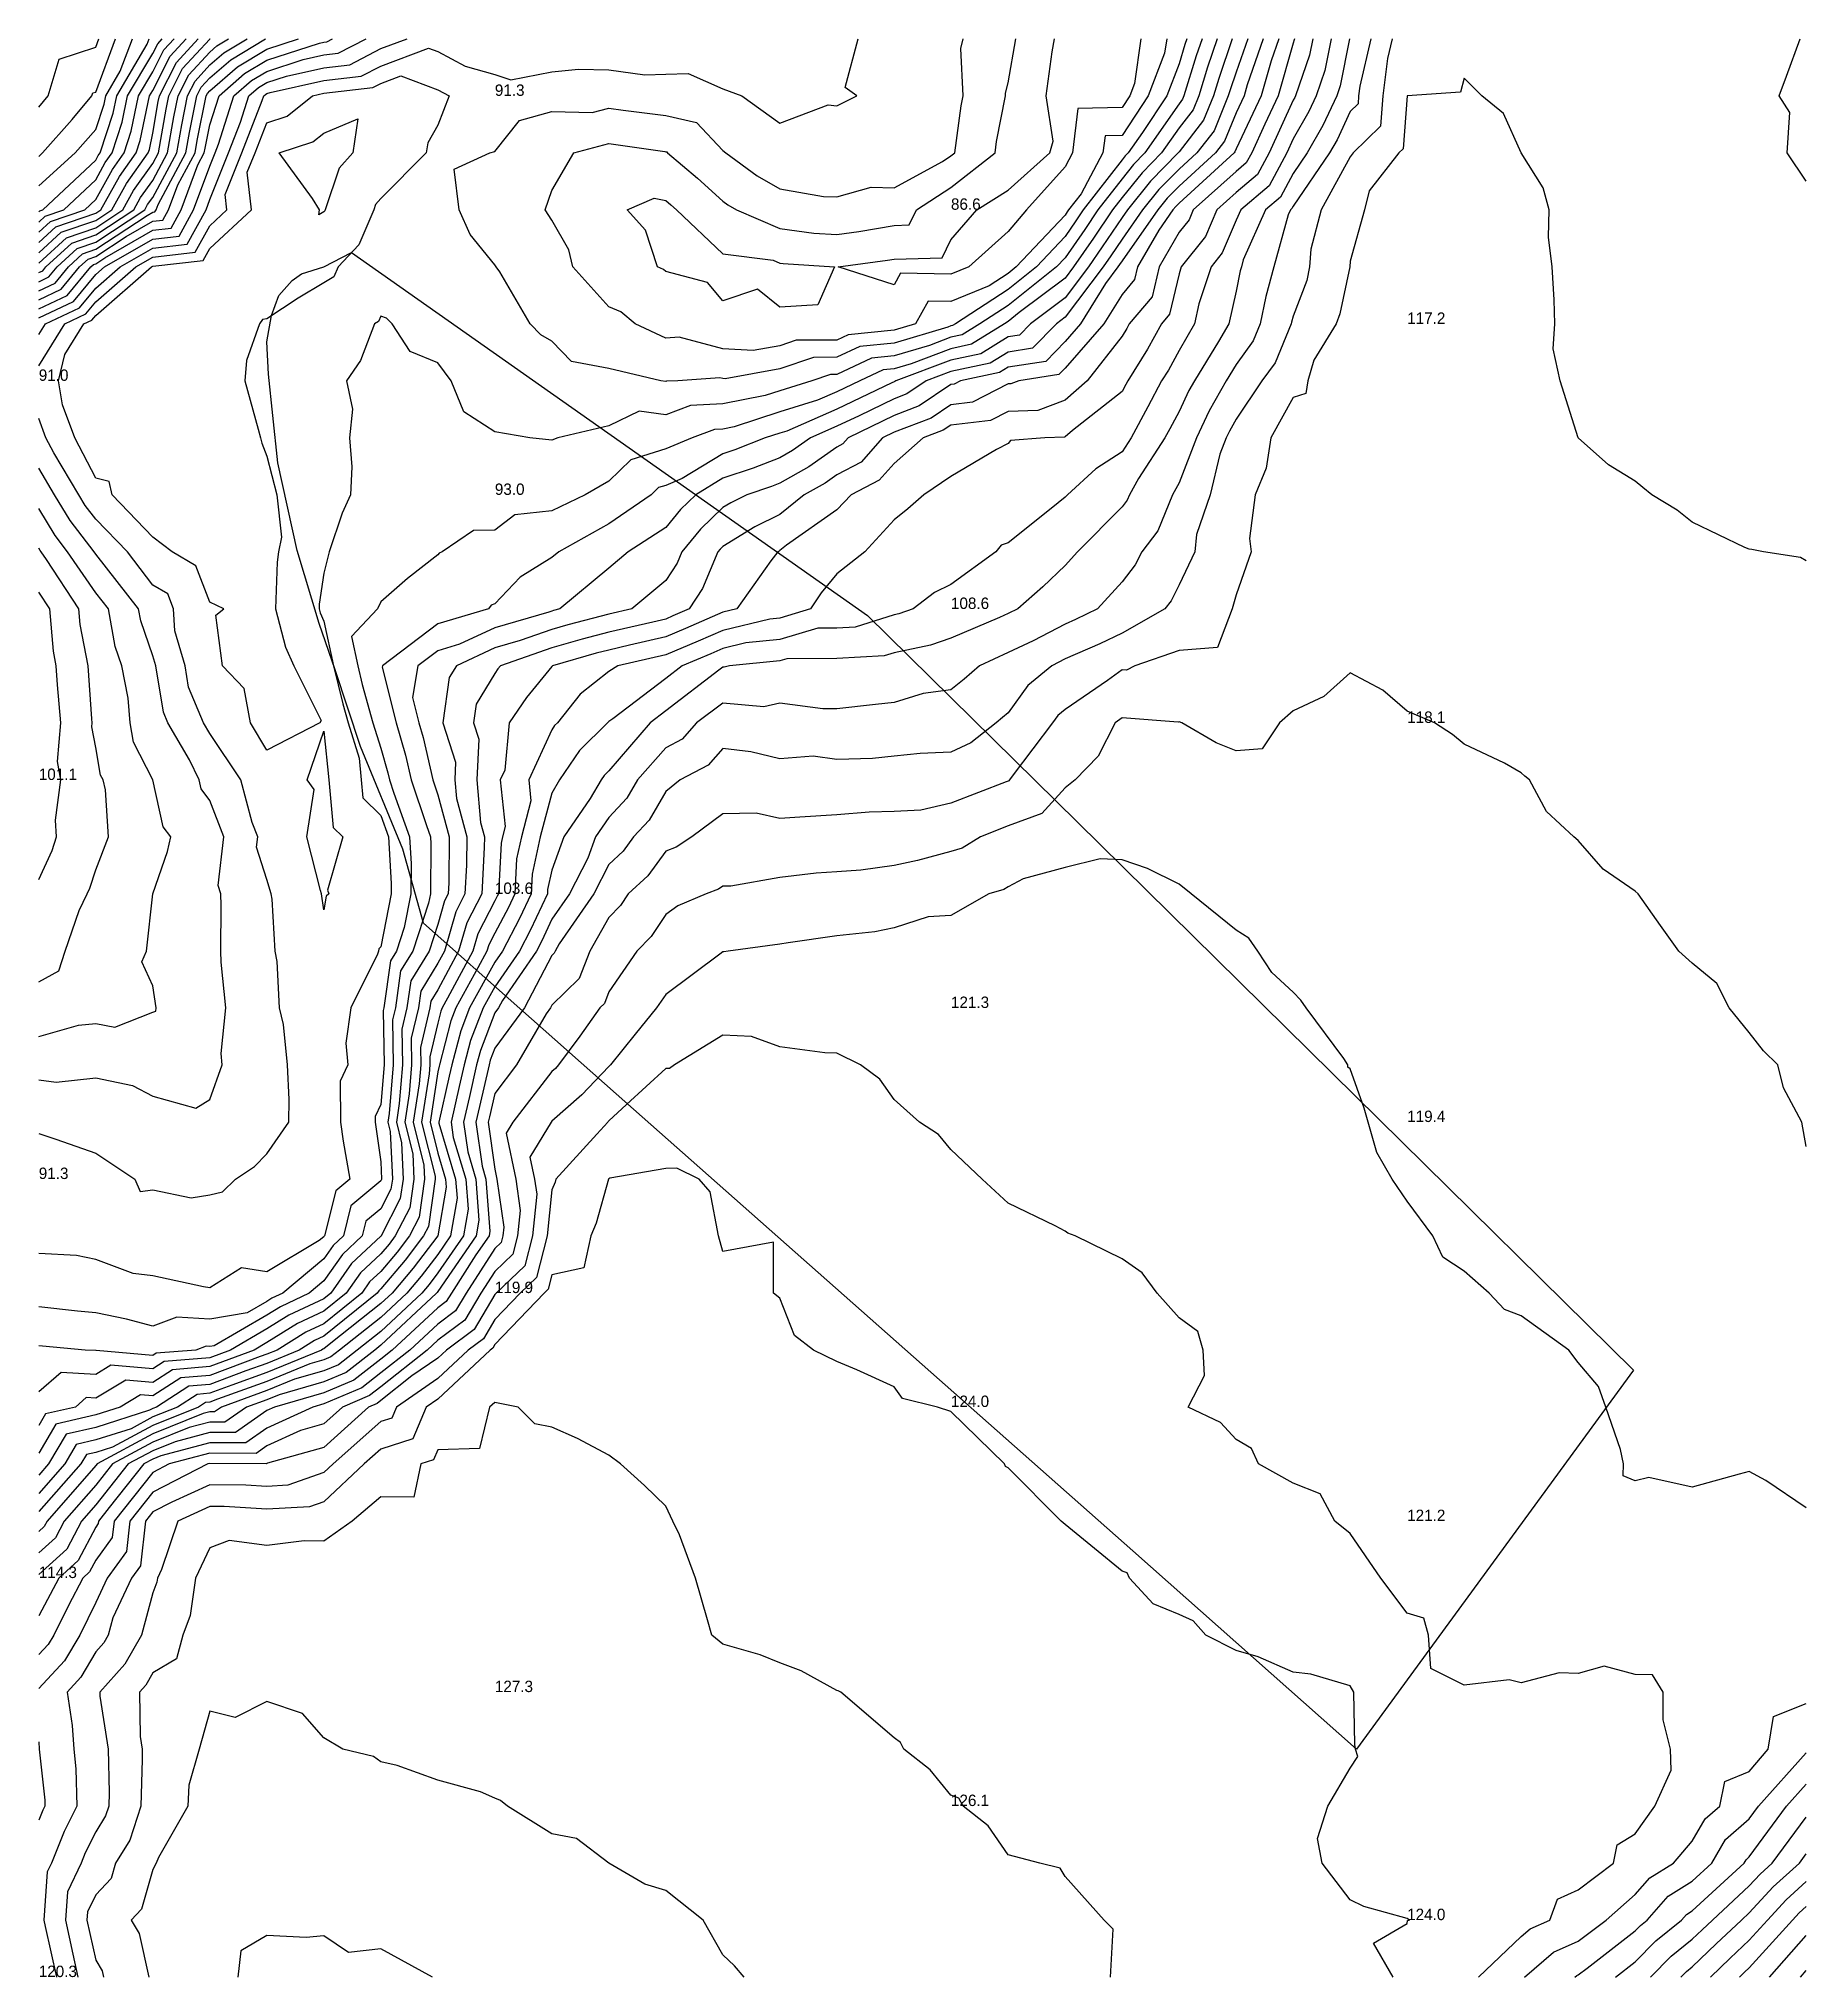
# Model space of a CAD drawing. Extents: x 0 to 155, y 0 to 170.
import ezdxf

# ---------------------------------------------------------------- set-up
doc = ezdxf.new("R2010")
doc.units = 0
for name, color, linetype in [('CONTOURS_MAJEURES', 3, 'CONTINUOUS'), ('CONTOURS_MINEURES', 8, 'CONTINUOUS'), ('PARCELLE', 4, 'CONTINUOUS'), ('POINTS_COTES', 7, 'CONTINUOUS')]:
    doc.layers.add(name, color=color, linetype=linetype)

msp = doc.modelspace()

# ---------------------------------------------------------------- texts
at = {"layer": 'POINTS_COTES'}
for s, p in [('91.3', (40, 164.996)), ('86.6', (79.997, 155.004)), ('117.2', (120.004, 145)), ('91.0', (0.004, 140.003)), ('93.0', (40, 129.999)), ('108.6', (79.997, 119.996)), ('118.1', (120.004, 110.003)), ('101.1', (0.004, 104.995)), ('103.6', (40, 95.002)), ('121.3', (79.997, 84.999)), ('119.4', (120.004, 74.995)), ('91.3', (0.004, 69.998)), ('119.9', (40, 59.994)), ('124.0', (79.997, 50.002)), ('121.2', (120.004, 39.998)), ('114.3', (0.004, 35.001)), ('127.3', (40, 24.998)), ('126.1', (79.997, 15.005)), ('124.0', (120.004, 5.001)), ('120.3', (0.004, 0.004))]:
    msp.add_text(s, height=1, dxfattribs=at).set_placement(p)

# ---------------------------------------------------------------- linework, layer by layer
at = {"layer": 'CONTOURS_MAJEURES'}
for points in [[(107.378, 170.004), (105.976, 165.971), (105.697, 164.996), (105.004, 163.521), (103.983, 161.02), (103.192, 160), (100.001, 157.089), (98.967, 156.036), (98.133, 155.004), (94.997, 150.521), (94.787, 150.207), (94.64, 149.996), (93.536, 148.534), (91.365, 145), (90.004, 143.447), (88.302, 141.703), (85.001, 141.189), (84.267, 140.736), (80.839, 140.003), (80.284, 139.716), (79.997, 139.683), (77.2, 137.801), (75.004, 136.962), (70.992, 134.996), (70.526, 134.471), (70.001, 134.195), (67.531, 132.466), (64.997, 131.019), (64.264, 130.733), (62.084, 129.999), (60.692, 129.311), (60.004, 128.891), (58.024, 126.981), (56.405, 125.003), (55.986, 124.017), (55.001, 122.485), (52.005, 119.996), (49.997, 119.532), (46.396, 118.603), (45.004, 118.201), (42.228, 117.224), (40, 116.582), (36.621, 114.999), (36.007, 113.991), (35.44, 110.003), (36.557, 106.556), (36.487, 104.995), (36.626, 103.369), (37.541, 99.999), (37.518, 97.52), (37.377, 95.002), (36.563, 93.435), (35.57, 89.995), (34.997, 88.921), (33.51, 86.487), (33.301, 84.999), (32.659, 82.342), (32.695, 80.002), (32.485, 77.483), (32.1, 74.995), (32.795, 72.201), (32.891, 69.998), (32.529, 67.471), (31.266, 65.002), (30.718, 64.286), (30.004, 63.438), (28.22, 61.779), (26.969, 59.994), (25, 58.404), (22.683, 57.312), (19.997, 55.645), (18.886, 54.998), (15.004, 53.54), (11.731, 53.27), (10, 52.16), (7.628, 52.37), (4.997, 50.782), (4.17, 50.829), (3.214, 50.002), (0.607, 49.398), (0.004, 48.368)], [(0.004, 147.109), (1.967, 148.032), (3.584, 149.996), (4.322, 150.672), (4.997, 150.904), (7.656, 152.658), (10, 154.005), (10.896, 154.108), (11.385, 155.004), (12.206, 157.206), (13.715, 160), (13.906, 161.096), (14.692, 164.996), (14.797, 165.204), (15.004, 165.429), (17.444, 167.556), (19.997, 169.093), (22.79, 170.004)], [(114.945, 170.004), (114.128, 165.87), (113.825, 164.996), (112.613, 162.384), (111.243, 160), (109.997, 158.173), (108.889, 156.113), (107.582, 155.004), (105.633, 150.627), (105.461, 149.996), (105.363, 149.637), (105.004, 147.864), (104.358, 145), (103.468, 143.465), (101.345, 140.003), (100.861, 139.142), (100.001, 137.305), (99.197, 135.8), (98.765, 134.996), (96.451, 131.451), (95.639, 129.999), (95.454, 129.543), (94.997, 128.944), (91.083, 125.003), (90.004, 123.819), (88.061, 121.94), (85.847, 119.996), (85.001, 119.602), (84.253, 119.249), (79.997, 117.423), (78.19, 116.807), (75.004, 116.148), (74.128, 115.874), (70.001, 115.642), (65.617, 115.619), (64.997, 115.431), (60.58, 114.999), (60.108, 114.895), (60.004, 114.904), (59.629, 114.624), (55.001, 111.056), (53.619, 110.003), (49.997, 105.797), (49.594, 105.399), (49.323, 104.995), (48.362, 103.359), (46.055, 99.999), (45.004, 97.1), (44.63, 95.376), (44.61, 95.002), (43.139, 91.861), (42.156, 89.995), (40, 86.863), (38.971, 84.999), (37.866, 82.134), (37.311, 80.002), (36.877, 78.121), (36.165, 74.995), (36.353, 73.64), (37.441, 69.998), (37.645, 67.354), (37.243, 65.002), (34.997, 61.756), (34.234, 60.76), (33.59, 59.994), (30.004, 56.637), (27.922, 54.998), (26.288, 53.713), (25, 53.172), (22.434, 52.436), (19.997, 51.437), (16.02, 50.002), (15.423, 49.582), (15.004, 49.585), (14.433, 49.432), (10, 47.651), (5.113, 45.005), (4.997, 44.859), (0.73, 39.998), (0.482, 39.52), (0.004, 39.091)], [(0.004, 151.227), (1.973, 153.029), (4.997, 154.067), (6.417, 155.004), (7.693, 157.308), (9.604, 160), (9.702, 160.298), (10, 161.727), (10.486, 164.511), (10.584, 164.996), (12.07, 167.933), (13.977, 170.004)], [(0.004, 157.101), (3.19, 160), (4.997, 162.047), (5.725, 164.27), (5.876, 164.996), (7.156, 167.158), (8.222, 170.004)], [(100.69, 170.004), (100.515, 169.489), (100.001, 167.816), (98.914, 164.996), (96.793, 161.793), (95.546, 160), (95.274, 159.723), (94.997, 159.381), (91.6, 155.004), (90.958, 154.047), (90.004, 152.673), (87.485, 149.996), (85.001, 148.012), (80.385, 145), (80.145, 144.852), (79.997, 144.82), (79.709, 144.711), (75.004, 143.314), (71.995, 143.008), (70.001, 142.068), (67.939, 142.062), (64.997, 141.069), (60.189, 140.188), (60.004, 140.2), (59.737, 140.27), (56.054, 140.003), (55.043, 139.961), (55.001, 139.945), (54.546, 140.003), (49.997, 141.095), (46.707, 141.707), (45.004, 143.491), (44.028, 144.025), (43.098, 145), (40.429, 149.568), (40.12, 149.996), (40, 150.189), (37.844, 152.845), (36.873, 155.004), (36.426, 158.572), (39.546, 160), (40, 160.114), (42.172, 162.828), (45.004, 163.612), (48.537, 163.536), (49.997, 163.926), (51.252, 163.743), (55.001, 163.268), (57.671, 162.666), (60.004, 160.213), (60.246, 160), (62.992, 157.994), (64.997, 156.837), (68.829, 156.173), (70.001, 156.14), (73.01, 156.995), (75.004, 156.938), (79.25, 159.253), (79.997, 159.736), (80.333, 160), (80.886, 164.109), (81.057, 164.996), (80.857, 169.143), (81.076, 170.004)], [(35.998, 164.996), (34.997, 162.418), (34.131, 160.866), (33.978, 160), (30.004, 155.996), (29.542, 155.465), (29.387, 155.004), (28.068, 151.934), (26.266, 149.996), (25.864, 149.134), (25, 148.596), (22.739, 147.258), (19.997, 145.433), (19.624, 145.373), (19.373, 145), (18.226, 141.775), (18.062, 140.003), (19.245, 135.75), (19.459, 134.996), (19.552, 134.55), (19.997, 133.406), (20.869, 129.999), (21.28, 126.285), (21.036, 125.003), (20.901, 124.098), (20.761, 119.996), (21.644, 116.645), (22.378, 114.999), (24.781, 110.222), (24.648, 110.003), (19.997, 107.608), (18.57, 110.003), (18.011, 113.012), (16.109, 114.999), (15.536, 119.463), (16.229, 119.996), (15.004, 120.582), (13.79, 123.788), (11.713, 125.003), (10, 126.29), (6.43, 129.999), (6.178, 131.179), (4.997, 131.452), (3.172, 134.996), (2.098, 137.903), (1.735, 140.003), (2.301, 142.303), (3.966, 145), (4.667, 145.329), (4.997, 145.73), (9.89, 149.996), (10, 150.059), (14.434, 150.566), (15.004, 151.609), (18.644, 155.004), (18.29, 158.293), (18.969, 160), (19.997, 162.625), (21.789, 163.207), (23.995, 164.996), (25, 165.221), (29.285, 165.716), (30.004, 166.088), (31.745, 166.743), (34.997, 165.532), (35.998, 164.996)], [(0.004, 96.265), (1.178, 98.824), (1.552, 99.999), (1.475, 101.471), (1.944, 104.995), (1.633, 106.629), (1.938, 110.003), (1.653, 113.349), (1.538, 114.999), (1.293, 116.289), (0.962, 119.996), (0.004, 121.457)], [(25.332, 95.333), (25.429, 95.002), (25.208, 94.795), (25, 93.594), (24.802, 95.002), (24.712, 95.291), (23.499, 99.999), (24.152, 104.148), (23.529, 104.995), (25, 109.287), (25.429, 104.995), (25.823, 100.821), (26.659, 99.999), (25.332, 95.333)], [(154.997, 41.148), (151.461, 43.545), (150.005, 44.356), (149.107, 44.106), (145.001, 42.965), (141.189, 43.813), (139.997, 43.532), (138.957, 43.962), (138.978, 45.005), (138.717, 46.286), (137.418, 50.002), (136.792, 51.79), (135.005, 53.918), (134.188, 54.998), (130.001, 58.011), (128.548, 58.544), (127.186, 59.994), (124.997, 61.906), (123.132, 63.131), (122.259, 65.002), (120.004, 68.043), (118.699, 69.998), (117.342, 72.336), (116.59, 74.995), (116.218, 76.213), (115.001, 79.657), (114.805, 79.806), (114.801, 80.002), (114.445, 80.557), (111.141, 84.999), (110.681, 85.682), (109.997, 86.377), (108.125, 88.121), (106.913, 89.995), (106.123, 91.117), (105.004, 91.829), (101.054, 95.002), (100.001, 95.871), (97.232, 97.234), (94.997, 97.987), (93.086, 98.087), (90.004, 97.316), (86.331, 96.331), (85.001, 95.616), (84.619, 95.384), (83.306, 95.002), (79.997, 93.119), (77.99, 92.99), (75.004, 92.018), (73.318, 91.683), (70.001, 91.338), (65.712, 90.71), (64.997, 90.606), (60.458, 89.995), (60.07, 89.929), (60.004, 89.931), (59.718, 89.71), (55.001, 86.193), (54.162, 84.999), (52.308, 82.69), (50.149, 80.002), (49.997, 79.859), (47.628, 77.37), (45.004, 75.082), (44.937, 74.995), (43.072, 71.928), (43.479, 69.998), (43.67, 68.666), (43.291, 65.002), (42.618, 62.382), (40.116, 59.994), (40, 59.873), (38.192, 56.803), (35.746, 54.998), (34.997, 54.297), (32.733, 52.732), (30.004, 50.572), (29.685, 50.321), (28.925, 50.002), (25, 46.464), (20.055, 45.063), (19.997, 45.036), (19.979, 45.023), (15.004, 45.051), (14.834, 45.005), (10, 42.545), (7.981, 39.998), (7.683, 37.315), (5.989, 35.001), (4.997, 32.86), (3.59, 30.005), (2.271, 27.731), (0.004, 25.31)], [(130.289, 0.004), (132.825, 2.181), (135.005, 3.162), (137.442, 5.001), (139.997, 7.248), (141.278, 8.718), (143.354, 9.997), (145.001, 11.921), (146.124, 13.881), (147.416, 15.005), (147.849, 17.157), (150.005, 18.034), (151.663, 20.001), (152.133, 22.868), (154.997, 24.012)], [(0.004, 20.626), (0.049, 20.001), (0.524, 15.525), (0.535, 15.005), (0.358, 14.65), (0.004, 13.761)], [(146.601, 0.004), (148.341, 1.666), (150.005, 3.231), (151.607, 5.001), (153.231, 6.769), (154.997, 8.372)], [(34.543, 0.004), (30.004, 2.472), (27.155, 2.156), (25, 3.606), (23.461, 3.463), (19.997, 3.65), (17.712, 2.291), (17.453, 0.004)]]:
    msp.add_lwpolyline(points, dxfattribs=at)
at = {"layer": 'CONTOURS_MINEURES'}
for points in [[(102.015, 170.004), (101.505, 168.498), (100.428, 164.996), (100.304, 164.693), (100.001, 164.302), (97.009, 160), (96.013, 158.986), (94.997, 157.729), (92.882, 155.004), (91.723, 153.279), (90.004, 150.801), (89.247, 149.996), (85.001, 146.604), (82.542, 145), (80.97, 144.028), (79.997, 143.821), (78.106, 143.107), (75.004, 142.186), (73.02, 141.984), (70.001, 140.561), (69.444, 140.559), (67.797, 140.003), (64.997, 139.13), (63.711, 138.714), (60.004, 137.972), (57.149, 137.853), (55.001, 137.034), (52.666, 137.333), (49.997, 136.057), (45.524, 134.996), (45.004, 134.811), (43.08, 134.996), (40, 135.523), (37.278, 137.279), (36.177, 140.003), (34.997, 141.593), (32.581, 142.582), (30.985, 145), (30.494, 145.49), (30.004, 145.678), (29.788, 145.215), (29.442, 145), (28.225, 141.78), (27.002, 140.003), (27.528, 137.525), (27.25, 134.996), (27.46, 132.455), (27.341, 129.999), (26.604, 128.398), (25.479, 125.003), (25, 123.143), (24.594, 120.402), (24.58, 119.996), (24.668, 119.664), (25, 118.918), (25.85, 114.999), (26.665, 111.665), (27.126, 110.003), (28.098, 106.903), (28.288, 104.995), (28.436, 103.43), (30.004, 101.889), (30.675, 99.999), (30.909, 95.908), (30.899, 95.002), (30.004, 90.353), (29.82, 90.18), (29.788, 89.995), (29.718, 89.71), (27.368, 84.999), (26.926, 81.926), (27.093, 80.002), (26.421, 78.58), (26.454, 74.995), (26.692, 73.306), (27.291, 69.998), (26.042, 68.958), (25.058, 65.002), (25.028, 64.974), (25, 64.934), (24.598, 64.599), (19.997, 61.858), (17.778, 62.22), (15.004, 60.45), (14.448, 60.551), (10, 61.518), (8.283, 61.713), (4.997, 62.944), (3.299, 63.299), (0.004, 63.476)], [(0.004, 141.317), (2.276, 145), (4.127, 145.87), (4.997, 146.926), (8.518, 149.996), (10, 150.848), (13.726, 151.275), (15.004, 153.612), (16.496, 155.004), (16.352, 156.352), (17.801, 160), (19.603, 164.602), (19.729, 164.996), (19.872, 165.121), (19.997, 165.196), (20.293, 165.293), (25, 166.344), (28.279, 166.723), (30.004, 167.615), (34.181, 169.186), (34.997, 168.882), (37.409, 167.59), (40, 166.884), (41.397, 166.394), (45.004, 167.111), (47.337, 167.337), (49.997, 167.29), (53.15, 166.849), (55.001, 166.895), (56.955, 166.952), (60.004, 165.615), (61.668, 164.996), (64.997, 162.589), (69.216, 164.213), (70.001, 164.108), (71.741, 164.996), (70.728, 165.725), (71.869, 170.004)], [(103.341, 170.004), (102.495, 167.508), (101.723, 164.996), (101.224, 163.775), (100.001, 162.198), (98.472, 160), (96.751, 158.249), (94.997, 156.077), (94.164, 155.004), (92.489, 152.511), (90.744, 149.996), (90.004, 149.016), (85.987, 145.985), (85.001, 145.197), (84.699, 145), (81.794, 143.205), (79.997, 142.821), (76.503, 141.503), (75.004, 141.058), (74.046, 140.961), (72.015, 140.003), (70.001, 139.047), (68.301, 138.303), (64.997, 137.272), (60.975, 135.97), (60.004, 135.776), (59.256, 135.744), (57.292, 134.996), (55.001, 134.035), (51.918, 133.078), (49.997, 131.206), (47.917, 129.999), (45.004, 128.6), (41.753, 128.25), (40, 126.893), (38.12, 126.881), (35.388, 125.003), (35.111, 124.889), (34.997, 124.734), (32.334, 122.666), (30.004, 120.622), (29.713, 119.996), (27.414, 117.585), (27.975, 114.999), (28.373, 113.371), (29.306, 110.003), (30.004, 107.777), (30.621, 105.614), (30.763, 104.995), (31.145, 103.853), (32.514, 99.999), (32.648, 97.649), (32.621, 95.002), (32.052, 92.049), (31.373, 89.995), (30.854, 89.145), (30.272, 84.999), (30.219, 84.783), (30.292, 80.002), (30.004, 76.536), (29.51, 75.489), (29.514, 74.995), (30.004, 71.519), (30.07, 69.998), (30.062, 69.941), (30.004, 69.828), (27.369, 67.633), (26.715, 65.002), (25.826, 64.175), (25, 62.997), (21.393, 59.994), (20.445, 59.547), (19.997, 59.269), (18.265, 58.262), (15.004, 57.712), (12.112, 57.886), (10, 57.102), (7.707, 57.704), (4.997, 58.257), (3.404, 58.401), (0.004, 58.797)], [(0.004, 144.055), (0.587, 145), (3.587, 146.41), (4.997, 148.123), (7.145, 149.996), (10, 151.638), (13.019, 151.983), (14.67, 155.004), (15.004, 155.9), (16.633, 160), (17.683, 162.681), (18.424, 164.996), (19.265, 165.73), (19.997, 166.17), (21.737, 166.738), (25, 167.466), (27.273, 167.729), (30.004, 169.141), (32.297, 170.004)], [(104.666, 170.004), (103.485, 166.517), (103.017, 164.996), (102.144, 162.856), (100.001, 160.095), (99.935, 160), (97.49, 157.511), (95.464, 155.004), (94.997, 154.336), (93.255, 151.743), (92.043, 149.996), (90.004, 147.296), (86.961, 145), (85.993, 144.009), (85.001, 143.854), (82.618, 142.382), (79.997, 141.822), (75.176, 140.003), (75.073, 139.934), (75.004, 139.908), (74.817, 139.816), (70.001, 137.53), (65.604, 135.603), (64.997, 135.414), (63.706, 134.996), (61.043, 133.956), (60.004, 133.607), (56.438, 131.435), (55.001, 130.832), (54.364, 130.635), (53.712, 129.999), (49.997, 127.45), (45.613, 125.003), (45.004, 124.495), (42.219, 122.783), (40, 120.448), (39.681, 120.316), (39.445, 119.996), (34.997, 118.682), (30.143, 114.999), (30.124, 114.88), (31.354, 110.003), (32.165, 107.162), (32.662, 104.995), (33.998, 100.998), (34.353, 99.999), (34.388, 99.39), (34.343, 95.002), (34.186, 94.189), (32.8, 89.995), (31.739, 88.259), (31.281, 84.999), (31.033, 83.969), (31.093, 80.002), (30.738, 75.731), (30.624, 74.995), (30.83, 74.169), (31.01, 69.998), (30.884, 69.118), (30.004, 67.397), (28.697, 66.307), (28.372, 65.002), (26.624, 63.377), (25, 61.06), (23.72, 59.994), (21.191, 58.802), (19.997, 58.061), (15.379, 55.374), (15.004, 55.31), (14.671, 55.33), (13.777, 54.998), (10.289, 54.71), (10, 54.525), (5.029, 54.966), (4.997, 54.946), (4.072, 54.998), (0.341, 55.335), (0.004, 55.375)], [(0.004, 145.52), (3.047, 146.951), (4.997, 149.32), (5.772, 149.996), (10, 152.427), (12.311, 152.691), (13.575, 155.004), (15.004, 158.839), (15.465, 160), (15.762, 160.759), (17.119, 164.996), (18.658, 166.339), (19.997, 167.145), (23.181, 168.183), (25, 168.589), (26.268, 168.736), (28.72, 170.004)], [(106.018, 170.004), (105.004, 167.089), (104.475, 165.526), (104.312, 164.996), (103.064, 161.938), (101.56, 160), (100.001, 158.578), (98.228, 156.774), (96.798, 155.004), (94.997, 152.428), (94.021, 150.975), (93.342, 149.996), (90.004, 145.576), (89.241, 145), (87.148, 142.856), (85.001, 142.522), (83.443, 141.559), (79.997, 140.823), (77.825, 140.003), (76.137, 138.867), (75.004, 138.435), (71.933, 136.93), (70.001, 136.013), (67.681, 134.996), (66.103, 133.891), (64.997, 133.259), (62.654, 132.345), (60.004, 131.453), (57.617, 129.999), (56.286, 128.716), (55.001, 127.144), (51.675, 125.003), (49.997, 123.58), (45.704, 119.996), (45.148, 119.852), (45.004, 119.811), (44.718, 119.71), (40, 118.351), (36.898, 116.898), (34.997, 116.336), (33.235, 114.999), (32.779, 112.222), (33.339, 110.003), (33.708, 108.71), (34.56, 104.995), (34.997, 103.689), (35.999, 99.999), (35.962, 95.966), (35.908, 95.002), (35.596, 94.403), (34.997, 92.326), (34.227, 89.995), (32.624, 87.373), (32.291, 84.999), (31.846, 83.155), (31.894, 80.002), (31.611, 76.607), (31.362, 74.995), (31.812, 73.185), (31.95, 69.998), (31.707, 68.294), (30.023, 65.002), (30.015, 64.991), (30.004, 64.979), (27.422, 62.578), (25.611, 59.994), (25, 59.501), (21.937, 58.057), (19.997, 56.853), (16.81, 54.998), (15.004, 54.32), (11.01, 53.99), (10, 53.342), (6.329, 53.668), (4.997, 52.864), (1.966, 53.035), (0.004, 51.338)], [(0.004, 146.314), (2.507, 147.491), (4.568, 149.996), (4.792, 150.201), (4.997, 150.271), (5.803, 150.803), (10, 153.216), (11.603, 153.399), (12.48, 155.004), (13.949, 158.947), (14.518, 160), (14.59, 160.413), (15.004, 162.468), (15.813, 164.996), (18.051, 166.948), (19.997, 168.119), (24.625, 169.628), (25, 169.712), (25.262, 169.742), (25.768, 170.004)], [(107.378, 170.004), (105.976, 165.971), (105.697, 164.996), (105.004, 163.521), (103.983, 161.02), (103.192, 160), (100.001, 157.089), (98.967, 156.036), (98.133, 155.004), (94.997, 150.521), (94.787, 150.207), (94.64, 149.996), (93.536, 148.534), (91.365, 145), (90.004, 143.447), (88.302, 141.703), (85.001, 141.189), (84.267, 140.736), (80.839, 140.003), (80.284, 139.716), (79.997, 139.683), (77.2, 137.801), (75.004, 136.962), (70.992, 134.996), (70.526, 134.471), (70.001, 134.195), (67.531, 132.466), (64.997, 131.019), (64.264, 130.733), (62.084, 129.999), (60.692, 129.311), (60.004, 128.891), (58.024, 126.981), (56.405, 125.003), (55.986, 124.017), (55.001, 122.485), (52.005, 119.996), (49.997, 119.532), (46.396, 118.603), (45.004, 118.201), (42.228, 117.224), (40, 116.582), (36.621, 114.999), (36.007, 113.991), (35.44, 110.003), (36.557, 106.556), (36.487, 104.995), (36.626, 103.369), (37.541, 99.999), (37.518, 97.52), (37.377, 95.002), (36.563, 93.435), (35.57, 89.995), (34.997, 88.921), (33.51, 86.487), (33.301, 84.999), (32.659, 82.342), (32.695, 80.002), (32.485, 77.483), (32.1, 74.995), (32.795, 72.201), (32.891, 69.998), (32.529, 67.471), (31.266, 65.002), (30.718, 64.286), (30.004, 63.438), (28.22, 61.779), (26.969, 59.994), (25, 58.404), (22.683, 57.312), (19.997, 55.645), (18.886, 54.998), (15.004, 53.54), (11.731, 53.27), (10, 52.16), (7.628, 52.37), (4.997, 50.782), (4.17, 50.829), (3.214, 50.002), (0.607, 49.398), (0.004, 48.368)], [(0.004, 147.109), (1.967, 148.032), (3.584, 149.996), (4.322, 150.672), (4.997, 150.904), (7.656, 152.658), (10, 154.005), (10.896, 154.108), (11.385, 155.004), (12.206, 157.206), (13.715, 160), (13.906, 161.096), (14.692, 164.996), (14.797, 165.204), (15.004, 165.429), (17.444, 167.556), (19.997, 169.093), (22.79, 170.004)], [(108.739, 170.004), (108.065, 168.066), (107.188, 164.996), (105.004, 160.349), (104.903, 160.101), (104.825, 160), (100.001, 155.599), (99.705, 155.299), (99.467, 155.004), (98.222, 153.223), (96.366, 149.996), (96.105, 148.89), (94.997, 147.581), (93.411, 145), (90.004, 141.112), (89.456, 140.551), (85.942, 140.003), (85.258, 139.745), (85.001, 139.737), (81.88, 138.119), (79.997, 137.901), (78.264, 136.734), (75.004, 135.489), (73.997, 134.996), (72.12, 132.88), (70.001, 131.77), (68.958, 131.04), (67.136, 129.999), (64.997, 128.276), (62.807, 127.194), (60.004, 125.481), (59.761, 125.246), (59.562, 125.003), (58.2, 121.801), (57.038, 119.996), (55.619, 119.378), (55.001, 119.114), (53.855, 118.851), (49.997, 117.961), (47.644, 117.354), (45.004, 116.592), (40.48, 114.999), (40.264, 114.736), (40, 114.347), (38.356, 111.645), (38.122, 110.003), (38.582, 108.584), (38.423, 104.995), (38.742, 101.256), (39.083, 99.999), (39.074, 99.074), (38.847, 95.002), (37.53, 92.467), (36.816, 89.995), (34.997, 86.586), (34.395, 85.601), (34.31, 84.999), (33.472, 81.528), (33.495, 80.002), (33.359, 78.359), (32.838, 74.995), (33.778, 71.218), (33.831, 69.998), (33.352, 66.648), (32.51, 65.002), (31.421, 63.581), (30.004, 61.897), (29.018, 60.981), (28.327, 59.994), (25, 57.307), (23.43, 56.567), (20.902, 54.998), (19.997, 54.627), (19.417, 54.418), (15.004, 52.761), (12.452, 52.55), (10, 50.977), (8.928, 51.072), (7.153, 50.002), (4.997, 49.314), (1.5, 48.505), (0.004, 45.949)], [(0.004, 147.903), (1.427, 148.572), (2.599, 149.996), (3.852, 151.144), (4.997, 151.537), (9.509, 154.512), (10, 154.794), (10.188, 154.816), (10.29, 155.004), (10.462, 155.465), (12.912, 160), (13.222, 161.779), (13.87, 164.996), (14.251, 165.75), (15.004, 166.567), (16.837, 168.165), (19.892, 170.004)], [(110.118, 170.004), (110.098, 169.903), (109.997, 169.613), (108.678, 164.996), (107.508, 162.505), (106.372, 160), (105.893, 159.111), (105.004, 158.356), (101.244, 155.004), (100.873, 154.13), (100.001, 153.033), (98.254, 149.996), (97.633, 147.364), (95.631, 145), (95.408, 144.589), (94.997, 143.934), (91.939, 140.003), (90.004, 138.307), (87.602, 137.4), (85.001, 137.312), (83.476, 136.521), (79.997, 136.119), (79.327, 135.668), (77.568, 134.996), (75.004, 132.743), (73.713, 131.288), (71.252, 129.999), (70.001, 128.696), (65.571, 125.576), (64.997, 125.114), (64.923, 125.077), (64.802, 125.003), (64.203, 124.206), (61.228, 119.996), (60.004, 119.703), (56.724, 118.275), (55.001, 117.541), (51.808, 116.808), (49.997, 116.39), (48.892, 116.105), (45.06, 114.999), (45.029, 114.975), (45.004, 114.944), (42.772, 112.232), (41.262, 110.003), (40.862, 105.857), (40.463, 104.995), (40.913, 100.91), (40.67, 99.999), (40.551, 99.449), (40.309, 95.002), (40.21, 94.792), (40, 94.394), (38.497, 91.5), (38.063, 89.995), (35.851, 85.851), (35.38, 84.999), (35.273, 84.722), (34.997, 83.661), (34.285, 80.714), (34.296, 80.002), (34.232, 79.236), (33.576, 74.995), (34.761, 70.234), (34.771, 69.998), (34.174, 65.825), (33.753, 65.002), (32.124, 62.876), (30.004, 60.357), (29.816, 60.182), (29.685, 59.994), (25, 56.21), (24.176, 55.821), (22.849, 54.998), (19.997, 53.83), (18.17, 53.17), (15.004, 51.982), (13.173, 51.83), (10.323, 50.002), (10, 49.872), (9.717, 49.719), (4.997, 48.213), (2.393, 47.611), (0.868, 45.005), (0.004, 44.029)], [(0.004, 148.697), (0.887, 149.113), (1.614, 149.996), (3.383, 151.615), (4.997, 152.169), (9.295, 155.004), (9.546, 155.457), (10, 156.097), (12.109, 160), (12.538, 162.462), (13.048, 164.996), (13.706, 166.295), (15.004, 167.705), (16.23, 168.774), (18.273, 170.004)], [(111.727, 170.004), (111.441, 168.559), (110.205, 164.996), (110.139, 164.854), (109.997, 164.607), (107.908, 160), (106.892, 158.111), (105.004, 156.509), (103.316, 155.004), (102.328, 152.675), (100.197, 149.996), (100.001, 149.397), (99.16, 145.839), (98.45, 145), (97.234, 142.766), (95.502, 140.003), (95.326, 139.674), (94.997, 139.063), (90.644, 135.638), (90.004, 135.077), (89.946, 135.055), (88.217, 134.996), (85.224, 134.773), (85.001, 134.512), (83.977, 133.974), (79.997, 131.604), (77.603, 129.999), (76.22, 128.782), (75.004, 127.817), (72.45, 125.003), (70.001, 123.074), (68.6, 121.397), (67.67, 119.996), (64.997, 119.188), (64.102, 119.1), (60.004, 118.119), (57.828, 117.172), (55.001, 115.967), (50.785, 114.999), (49.997, 114.497), (47.476, 112.525), (45.486, 110.003), (45.243, 109.763), (45.004, 109.407), (42.965, 104.995), (43.167, 103.161), (42.324, 99.999), (41.911, 98.091), (41.742, 95.002), (41.187, 93.815), (40, 91.565), (39.464, 90.532), (39.309, 89.995), (38.519, 88.516), (36.577, 84.999), (36.138, 83.86), (35.133, 80.002), (35.107, 79.892), (34.997, 79.406), (34.314, 74.995), (34.997, 72.252), (35.67, 69.998), (35.726, 69.27), (34.997, 65.002), (32.827, 62.17), (30.996, 59.994), (30.004, 59.066), (25.604, 55.601), (25, 55.113), (24.922, 55.076), (24.796, 54.998), (19.997, 53.032), (16.924, 51.923), (15.004, 51.202), (13.894, 51.11), (12.166, 50.002), (10, 49.132), (8.098, 48.102), (4.997, 47.113), (3.286, 46.717), (2.284, 45.005), (0.004, 42.43)], [(0.004, 149.492), (0.347, 149.653), (0.629, 149.996), (2.913, 152.086), (4.997, 152.802), (8.336, 155.004), (8.929, 156.074), (10, 157.584), (11.305, 160), (11.854, 163.145), (12.227, 164.996), (13.161, 166.841), (15.004, 168.843), (15.623, 169.383), (16.655, 170.004)], [(113.336, 170.004), (112.784, 167.214), (112.015, 164.996), (111.376, 163.619), (109.997, 161.219), (109.444, 160), (107.89, 157.112), (105.407, 155.004), (105.004, 154.1), (103.783, 151.219), (102.81, 149.996), (101.746, 146.743), (101.353, 145), (100.001, 142.67), (99.06, 140.942), (98.471, 140.003), (97.262, 137.737), (95.786, 134.996), (94.997, 133.787), (92.701, 132.297), (90.206, 129.999), (90.004, 129.796), (88.797, 128.793), (85.001, 125.8), (84.412, 125.591), (83.942, 125.003), (79.997, 122.132), (78.56, 121.436), (76.687, 119.996), (75.432, 119.568), (75.004, 119.479), (71.588, 118.41), (70.001, 118.321), (68.315, 118.312), (64.997, 117.31), (62.022, 117.019), (60.004, 116.535), (58.933, 116.069), (56.422, 114.999), (55.001, 113.903), (50.359, 110.364), (49.997, 110.134), (49.923, 110.076), (49.866, 110.003), (47.419, 107.581), (45.678, 104.995), (45.004, 103.847), (43.979, 99.999), (43.27, 96.734), (43.176, 95.002), (42.163, 92.838), (40.664, 89.995), (40, 89.03), (37.774, 84.999), (37.002, 82.997), (36.222, 80.002), (35.992, 79.006), (35.078, 74.995), (35.091, 74.9), (36.555, 69.998), (36.686, 68.312), (36.12, 65.002), (34.997, 63.379), (33.531, 61.465), (32.293, 59.994), (30.004, 57.851), (26.38, 54.998), (25.608, 54.391), (25, 54.136), (23.788, 53.788), (19.997, 52.235), (15.677, 50.675), (15.004, 50.423), (14.615, 50.39), (14.009, 50.002), (10, 48.392), (6.478, 46.485), (4.997, 46.012), (4.179, 45.823), (3.701, 45.005), (0.004, 40.83)], [(0.004, 150.325), (2.443, 152.558), (4.997, 153.435), (7.376, 155.004), (8.311, 156.691), (10, 159.071), (10.502, 160), (11.17, 163.828), (11.405, 164.996), (12.615, 167.387), (15.004, 169.981), (15.016, 169.992), (15.036, 170.004)], [(114.945, 170.004), (114.128, 165.87), (113.825, 164.996), (112.613, 162.384), (111.243, 160), (109.997, 158.173), (108.889, 156.113), (107.582, 155.004), (105.633, 150.627), (105.461, 149.996), (105.363, 149.637), (105.004, 147.864), (104.358, 145), (103.468, 143.465), (101.345, 140.003), (100.861, 139.142), (100.001, 137.305), (99.197, 135.8), (98.765, 134.996), (96.451, 131.451), (95.639, 129.999), (95.454, 129.543), (94.997, 128.944), (91.083, 125.003), (90.004, 123.819), (88.061, 121.94), (85.847, 119.996), (85.001, 119.602), (84.253, 119.249), (79.997, 117.423), (78.19, 116.807), (75.004, 116.148), (74.128, 115.874), (70.001, 115.642), (65.617, 115.619), (64.997, 115.431), (60.58, 114.999), (60.108, 114.895), (60.004, 114.904), (59.629, 114.624), (55.001, 111.056), (53.619, 110.003), (49.997, 105.797), (49.594, 105.399), (49.323, 104.995), (48.362, 103.359), (46.055, 99.999), (45.004, 97.1), (44.63, 95.376), (44.61, 95.002), (43.139, 91.861), (42.156, 89.995), (40, 86.863), (38.971, 84.999), (37.866, 82.134), (37.311, 80.002), (36.877, 78.121), (36.165, 74.995), (36.353, 73.64), (37.441, 69.998), (37.645, 67.354), (37.243, 65.002), (34.997, 61.756), (34.234, 60.76), (33.59, 59.994), (30.004, 56.637), (27.922, 54.998), (26.288, 53.713), (25, 53.172), (22.434, 52.436), (19.997, 51.437), (16.02, 50.002), (15.423, 49.582), (15.004, 49.585), (14.433, 49.432), (10, 47.651), (5.113, 45.005), (4.997, 44.859), (0.73, 39.998), (0.482, 39.52), (0.004, 39.091)], [(0.004, 151.227), (1.973, 153.029), (4.997, 154.067), (6.417, 155.004), (7.693, 157.308), (9.604, 160), (9.702, 160.298), (10, 161.727), (10.486, 164.511), (10.584, 164.996), (12.07, 167.933), (13.977, 170.004)], [(116.806, 170.004), (115.851, 165.847), (115.746, 164.996), (115.693, 164.305), (115.001, 163.63), (113.85, 161.149), (113.19, 160), (109.997, 155.318), (109.887, 155.114), (109.758, 155.004), (109.565, 154.57), (108.314, 149.996), (107.607, 147.391), (107.123, 145), (106.506, 143.497), (105.004, 141.45), (104.117, 140.003), (102.636, 137.366), (101.525, 134.996), (100.001, 131.046), (99.415, 129.999), (98.145, 126.857), (96.728, 125.003), (96.146, 123.854), (94.997, 122.373), (92.843, 119.996), (90.929, 119.071), (90.004, 118.666), (87.214, 117.209), (85.001, 116.18), (82.499, 114.999), (81.16, 113.838), (79.997, 112.897), (77.571, 112.571), (75.004, 111.791), (73.381, 111.624), (70.001, 111.24), (68.774, 111.227), (64.997, 111.739), (63.575, 111.425), (60.004, 111.721), (57.695, 110.003), (56.433, 108.569), (55.001, 107.812), (52.506, 104.995), (51.584, 103.411), (49.997, 101.711), (48.821, 99.999), (48.152, 98.152), (46.548, 95.002), (45.004, 92.782), (44.116, 90.884), (43.647, 89.995), (40.668, 85.665), (40.319, 84.999), (40, 84.564), (38.73, 81.271), (38.4, 80.002), (37.762, 77.235), (37.251, 74.995), (37.615, 72.38), (38.327, 69.998), (38.604, 66.396), (38.366, 65.002), (34.997, 60.132), (34.937, 60.054), (34.887, 59.994), (30.004, 55.423), (29.464, 54.998), (26.967, 53.034), (25, 52.208), (21.08, 51.083), (19.997, 50.64), (18.229, 50.002), (16.334, 48.671), (15.004, 48.678), (13.193, 48.194), (10, 46.911), (6.48, 45.005), (4.997, 43.135), (2.243, 39.998), (1.477, 38.523), (0.004, 37.202)], [(0.004, 152.128), (1.503, 153.5), (4.997, 154.7), (5.457, 155.004), (7.075, 157.924), (8.549, 160), (8.907, 161.092), (9.722, 164.996), (10, 165.467), (11.525, 168.478), (12.929, 170.004)], [(118.676, 170.004), (118.28, 168.278), (117.875, 164.996), (117.671, 162.33), (115.281, 160), (115.001, 159.643), (112.471, 155.004), (111.551, 151.551), (111.442, 149.996), (111.193, 148.802), (109.997, 145.683), (109.851, 145.146), (109.822, 145), (108.419, 141.583), (107.26, 140.003), (105.004, 136.649), (104.41, 135.591), (104.131, 134.996), (103.584, 133.577), (102.729, 129.999), (101.529, 126.529), (101.373, 125.003), (100.001, 122.102), (99.293, 120.704), (98.743, 119.996), (94.997, 117.884), (93.053, 116.945), (90.004, 115.61), (88.834, 114.999), (86.726, 113.277), (85.001, 110.883), (84.529, 110.474), (83.947, 110.003), (81.748, 108.25), (79.997, 107.438), (77.309, 107.306), (75.004, 107.072), (73.128, 106.873), (70.001, 106.793), (67.92, 107.078), (64.997, 106.843), (62.458, 107.456), (60.004, 107.766), (58.708, 106.293), (56.251, 104.995), (55.001, 103.991), (53.531, 101.467), (52.16, 99.999), (51.242, 98.755), (49.997, 97.595), (48.677, 95.002), (45.637, 90.63), (45.279, 89.995), (45.202, 89.797), (45.004, 89.604), (42.593, 84.999), (40, 81.461), (39.594, 80.408), (39.489, 80.002), (38.647, 76.35), (38.338, 74.995), (38.877, 71.12), (39.212, 69.998), (39.564, 65.438), (39.489, 65.002), (38.339, 63.339), (36.183, 59.994), (35.744, 59.249), (34.997, 58.698), (31, 54.998), (30.004, 54.21), (27.647, 52.356), (25, 51.245), (20.668, 50.002), (19.997, 49.691), (17.245, 47.759), (15.004, 47.771), (11.953, 46.956), (10, 46.171), (7.847, 45.005), (4.997, 41.411), (3.756, 39.998), (2.473, 37.527), (0.004, 35.313)], [(0.004, 153.029), (1.033, 153.971), (4.039, 155.004), (4.997, 155.904), (6.458, 158.541), (7.493, 160), (8.111, 161.887), (8.76, 164.996), (10, 167.09), (10.979, 169.024), (11.881, 170.004)], [(0.004, 153.931), (0.563, 154.443), (2.196, 155.004), (4.997, 157.636), (5.84, 159.158), (6.438, 160), (7.316, 162.681), (7.799, 164.996), (10, 168.713), (10.434, 169.57), (10.833, 170.004)], [(0.004, 154.832), (0.093, 154.914), (0.354, 155.004), (4.997, 159.368), (5.222, 159.775), (5.382, 160), (6.52, 163.475), (6.838, 164.996), (9.516, 169.52), (9.698, 170.004)], [(0.004, 157.101), (3.19, 160), (4.997, 162.047), (5.725, 164.27), (5.876, 164.996), (7.156, 167.158), (8.222, 170.004)], [(0.004, 159.689), (0.345, 160), (2.926, 162.925), (4.67, 164.996), (4.746, 165.248), (4.997, 165.332), (6.746, 170.004)], [(0.004, 164.015), (0.83, 164.996), (1.801, 168.202), (4.997, 169.274), (5.27, 170.004)], [(100.69, 170.004), (100.515, 169.489), (100.001, 167.816), (98.914, 164.996), (96.793, 161.793), (95.546, 160), (95.274, 159.723), (94.997, 159.381), (91.6, 155.004), (90.958, 154.047), (90.004, 152.673), (87.485, 149.996), (85.001, 148.012), (80.385, 145), (80.145, 144.852), (79.997, 144.82), (79.709, 144.711), (75.004, 143.314), (71.995, 143.008), (70.001, 142.068), (67.939, 142.062), (64.997, 141.069), (60.189, 140.188), (60.004, 140.2), (59.737, 140.27), (56.054, 140.003), (55.043, 139.961), (55.001, 139.945), (54.546, 140.003), (49.997, 141.095), (46.707, 141.707), (45.004, 143.491), (44.028, 144.025), (43.098, 145), (40.429, 149.568), (40.12, 149.996), (40, 150.189), (37.844, 152.845), (36.873, 155.004), (36.426, 158.572), (39.546, 160), (40, 160.114), (42.172, 162.828), (45.004, 163.612), (48.537, 163.536), (49.997, 163.926), (51.252, 163.743), (55.001, 163.268), (57.671, 162.666), (60.004, 160.213), (60.246, 160), (62.992, 157.994), (64.997, 156.837), (68.829, 156.173), (70.001, 156.14), (73.01, 156.995), (75.004, 156.938), (79.25, 159.253), (79.997, 159.736), (80.333, 160), (80.886, 164.109), (81.057, 164.996), (80.857, 169.143), (81.076, 170.004)], [(98.916, 170.004), (98.733, 168.736), (97.292, 164.996), (94.997, 161.531), (93.508, 161.491), (93.328, 160), (91.41, 156.411), (90.318, 155.004), (90.192, 154.815), (90.004, 154.545), (85.723, 149.996), (85.001, 149.419), (83.333, 148.331), (79.997, 146.96), (78, 146.998), (76.884, 145), (75.004, 144.441), (70.97, 144.032), (70.001, 143.575), (66.434, 143.565), (64.997, 143.08), (62.648, 142.649), (60.004, 142.823), (56.176, 143.826), (55.001, 143.741), (52.316, 145), (51.057, 146.058), (49.997, 146.507), (46.844, 149.996), (46.488, 151.485), (45.004, 154.098), (44.405, 155.004), (45.004, 156.702), (46.92, 160), (49.997, 160.822), (54.891, 160.109), (55.001, 160.095), (55.078, 160.078), (55.152, 160), (57.77, 157.769), (60.004, 155.755), (60.438, 155.438), (61.191, 155.004), (64.997, 153.355), (67.967, 152.968), (70.001, 152.835), (71.912, 153.091), (75.004, 153.641), (76.332, 153.672), (76.984, 155.004), (79.997, 156.952), (83.869, 160), (84.003, 160.996), (84.777, 164.996), (84.766, 165.231), (85.001, 166.152), (85.679, 170.004)], [(96.657, 170.004), (96.093, 166.093), (95.67, 164.996), (94.997, 163.98), (91.124, 163.876), (90.658, 160), (90.004, 158.776), (86.616, 155.004), (85.001, 153.106), (81.568, 149.996), (79.997, 149.351), (75.564, 149.436), (75.004, 148.433), (70.107, 149.996), (74.426, 150.575), (75.004, 150.678), (79.218, 150.778), (79.997, 152.368), (82.271, 155.004), (85.001, 156.733), (88.679, 160), (88.97, 161.033), (88.336, 164.996), (88.872, 168.871), (89.071, 170.004)], [(154.997, 157.502), (153.333, 160), (153.548, 163.546), (152.632, 164.996), (153.269, 166.73), (154.472, 170.004)], [(35.998, 164.996), (34.997, 162.418), (34.131, 160.866), (33.978, 160), (30.004, 155.996), (29.542, 155.465), (29.387, 155.004), (28.068, 151.934), (26.266, 149.996), (25.864, 149.134), (25, 148.596), (22.739, 147.258), (19.997, 145.433), (19.624, 145.373), (19.373, 145), (18.226, 141.775), (18.062, 140.003), (19.245, 135.75), (19.459, 134.996), (19.552, 134.55), (19.997, 133.406), (20.869, 129.999), (21.28, 126.285), (21.036, 125.003), (20.901, 124.098), (20.761, 119.996), (21.644, 116.645), (22.378, 114.999), (24.781, 110.222), (24.648, 110.003), (19.997, 107.608), (18.57, 110.003), (18.011, 113.012), (16.109, 114.999), (15.536, 119.463), (16.229, 119.996), (15.004, 120.582), (13.79, 123.788), (11.713, 125.003), (10, 126.29), (6.43, 129.999), (6.178, 131.179), (4.997, 131.452), (3.172, 134.996), (2.098, 137.903), (1.735, 140.003), (2.301, 142.303), (3.966, 145), (4.667, 145.329), (4.997, 145.73), (9.89, 149.996), (10, 150.059), (14.434, 150.566), (15.004, 151.609), (18.644, 155.004), (18.29, 158.293), (18.969, 160), (19.997, 162.625), (21.789, 163.207), (23.995, 164.996), (25, 165.221), (29.285, 165.716), (30.004, 166.088), (31.745, 166.743), (34.997, 165.532), (35.998, 164.996)], [(154.997, 124.212), (154.498, 124.502), (151.253, 125.003), (150.222, 125.22), (150.005, 125.241), (149.62, 125.387), (145.001, 127.601), (143.667, 128.667), (141.469, 129.999), (140.656, 130.657), (139.997, 131.189), (137.648, 132.645), (135.005, 134.996), (133.418, 140.003), (132.803, 142.801), (132.966, 145), (132.888, 147.114), (132.73, 149.996), (132.398, 152.604), (132.449, 155.004), (131.919, 156.919), (130.001, 160), (128.448, 163.446), (126.537, 164.996), (124.997, 166.537), (124.675, 165.319), (120.004, 164.996), (119.648, 160.355), (119.284, 160), (116.669, 156.669), (116.269, 155.004), (115.001, 150.497), (114.966, 149.996), (114.111, 145.888), (113.77, 145), (111.821, 141.825), (111.304, 140.003), (111.12, 138.88), (109.997, 138.543), (108.05, 134.996), (107.65, 132.348), (106.669, 129.999), (106.172, 126.171), (106.316, 125.003), (105.004, 121.247), (104.645, 119.996), (103.373, 116.628), (100.001, 116.36), (96.131, 114.999), (95.384, 114.613), (94.997, 114.642), (93.711, 113.712), (90.004, 111.174), (89.359, 110.647), (88.895, 110.003), (85.464, 105.459), (85.138, 104.995), (85.073, 104.923), (85.001, 104.897), (84.835, 104.83), (79.997, 102.964), (77.355, 102.352), (75.004, 102.233), (72.832, 102.168), (70.001, 101.945), (66.74, 101.739), (64.997, 101.604), (62.905, 102.092), (60.004, 102.032), (57.271, 99.999), (55.905, 99.095), (55.001, 98.75), (53.408, 96.592), (51.702, 95.002), (51.022, 93.977), (49.997, 92.945), (48.333, 89.995), (47.402, 87.596), (45.004, 85.259), (44.868, 84.999), (44.495, 84.491), (41.895, 80.002), (40, 77.498), (39.532, 75.464), (39.425, 74.995), (40, 70.857), (40.182, 69.998), (40.786, 65.787), (40.705, 65.002), (40.561, 64.441), (40, 63.906), (37.479, 59.994), (36.56, 58.434), (34.997, 57.28), (32.531, 54.998), (30.004, 52.997), (28.326, 51.677), (25, 50.281), (24.027, 50.002), (19.997, 48.14), (18.156, 46.847), (15.004, 46.864), (10.713, 45.717), (10, 45.431), (9.214, 45.005), (6.19, 41.192), (5.243, 39.998), (5.219, 39.776), (4.997, 39.473), (3.468, 36.531), (1.763, 35.001), (0.004, 31.677)], [(27.996, 162.991), (27.532, 160), (26.355, 158.647), (25.128, 155.004), (25.09, 154.914), (25, 154.818), (24.565, 154.568), (24.625, 155.004), (24, 156.003), (21.098, 160), (24.042, 160.957), (25, 161.733), (27.996, 162.991)], [(53.973, 156.03), (55.001, 155.822), (55.443, 155.445), (55.933, 155.004), (60.004, 151.155), (64.413, 150.582), (64.997, 150.329), (65.291, 150.291), (69.783, 149.996), (68.333, 146.665), (64.997, 146.45), (63.036, 148.033), (60.004, 147.022), (58.644, 148.638), (55.001, 149.585), (54.777, 149.773), (54.25, 149.996), (53.207, 153.208), (51.605, 155.004), (53.973, 156.03)], [(0.004, 73.995), (1.502, 73.496), (4.997, 72.255), (8.442, 69.998), (8.895, 68.894), (10, 69.039), (13.364, 68.361), (15.004, 68.596), (16.123, 68.878), (17.242, 69.998), (18.912, 71.084), (19.997, 72.219), (21.934, 74.995), (21.972, 76.971), (21.804, 80.002), (21.459, 83.538), (21.115, 84.999), (20.923, 89.07), (20.722, 89.995), (20.459, 94.54), (20.394, 95.002), (19.997, 96.269), (19.103, 99.104), (19.207, 99.999), (18.718, 101.278), (17.731, 104.995), (15.004, 109.075), (14.455, 110.003), (13.137, 113.135), (12.83, 114.999), (11.929, 118.07), (11.81, 119.996), (11.313, 121.309), (10, 122.077), (7.788, 125.003), (4.997, 127.858), (4.069, 129.071), (3.505, 129.999), (1.311, 133.688), (0.637, 134.996), (0.004, 136.711)], [(0.004, 78.684), (1.52, 78.481), (4.997, 78.881), (8.21, 78.211), (10, 77.268), (13.776, 76.224), (15.004, 76.983), (16.087, 80.002), (16.012, 81.011), (16.402, 84.999), (15.993, 89.006), (15.955, 89.995), (16.012, 93.992), (15.958, 95.002), (15.729, 95.728), (16.226, 99.999), (15.004, 103.2), (14.237, 104.229), (14.068, 104.995), (13.233, 106.767), (11.318, 110.003), (10.928, 110.929), (10.258, 114.999), (10, 115.876), (8.946, 118.943), (8.756, 119.996), (4.997, 124.8), (4.857, 125.003), (2.754, 127.755), (1.39, 129.999), (0.004, 132.329)], [(0.004, 82.5), (3.478, 83.479), (4.997, 83.634), (6.674, 83.324), (10, 84.642), (10.268, 84.731), (10.309, 84.999), (10, 86.954), (9.041, 89.037), (9.444, 89.995), (10, 95.002), (11.281, 98.72), (11.571, 99.999), (10.901, 100.898), (10, 104.995), (8.323, 108.324), (8.019, 110.003), (7.835, 112.165), (7.288, 114.999), (6.702, 116.702), (6.109, 119.996), (4.997, 121.417), (2.535, 125.003), (1.438, 126.438), (0.004, 128.798)], [(0.004, 87.302), (1.752, 88.245), (2.318, 89.995), (3.55, 93.552), (4.249, 95.002), (4.484, 95.515), (4.997, 97.124), (6.115, 99.999), (5.85, 104.144), (5.649, 104.995), (5.431, 105.429), (4.997, 107.83), (4.65, 109.655), (4.681, 110.003), (4.652, 110.348), (4.327, 114.999), (3.637, 118.635), (3.515, 119.996), (0.675, 124.33), (0.213, 125.003), (0.122, 125.122), (0.004, 125.316)], [(0.004, 96.265), (1.178, 98.824), (1.552, 99.999), (1.475, 101.471), (1.944, 104.995), (1.633, 106.629), (1.938, 110.003), (1.653, 113.349), (1.538, 114.999), (1.293, 116.289), (0.962, 119.996), (0.004, 121.457)], [(154.997, 72.853), (154.613, 74.995), (153, 77.999), (152.501, 80.002), (151.24, 81.238), (150.005, 82.857), (148.239, 84.999), (147.145, 87.14), (145.001, 88.924), (143.816, 89.995), (142.23, 92.229), (140.261, 95.002), (139.997, 95.24), (137.184, 97.184), (135.005, 99.696), (134.62, 99.999), (132.225, 102.22), (130.716, 104.995), (130.33, 105.325), (130.001, 105.621), (128.529, 106.468), (124.997, 108.125), (123.982, 108.984), (122.392, 110.003), (120.004, 111.04), (117.882, 112.879), (115.001, 114.384), (112.682, 112.318), (109.997, 111.073), (108.799, 110.003), (107.281, 107.719), (105.004, 107.542), (103.244, 108.241), (100.251, 110.003), (100.001, 110.106), (99.933, 110.071), (94.997, 110.444), (94.388, 110.003), (92.915, 107.083), (90.881, 104.995), (90.004, 104.299), (87.957, 102.044), (85.001, 100.979), (82.595, 99.999), (80.98, 99.018), (79.997, 98.732), (77.057, 97.945), (75.004, 97.489), (72.096, 97.095), (70.001, 96.943), (68.164, 96.836), (64.997, 96.445), (60.691, 95.69), (60.004, 95.677), (59.598, 95.408), (58.536, 95.002), (56.057, 93.945), (55.001, 93.209), (53.719, 91.277), (52.445, 89.995), (49.997, 86.415), (49.601, 85.395), (49.194, 84.999), (47.461, 82.54), (45.594, 80.002), (45.306, 79.699), (45.004, 79.436), (41.579, 74.995), (40.982, 74.014), (41.83, 69.998), (42.228, 67.227), (41.998, 65.002), (41.589, 63.412), (40, 61.895), (38.775, 59.994), (37.376, 57.619), (34.997, 55.863), (34.063, 54.998), (30.004, 51.784), (29.005, 50.999), (26.63, 50.002), (25, 48.533), (22.947, 47.951), (19.997, 46.588), (19.067, 45.935), (15.004, 45.957), (11.442, 45.005), (10, 44.271), (6.612, 39.998), (6.451, 38.546), (4.997, 36.56), (4.464, 35.534), (3.87, 35.001), (2.601, 32.604), (1.32, 30.005), (0.836, 29.17), (0.004, 28.281)], [(25.332, 95.333), (25.429, 95.002), (25.208, 94.795), (25, 93.594), (24.802, 95.002), (24.712, 95.291), (23.499, 99.999), (24.152, 104.148), (23.529, 104.995), (25, 109.287), (25.429, 104.995), (25.823, 100.821), (26.659, 99.999), (25.332, 95.333)], [(154.997, 41.148), (151.461, 43.545), (150.005, 44.356), (149.107, 44.106), (145.001, 42.965), (141.189, 43.813), (139.997, 43.532), (138.957, 43.962), (138.978, 45.005), (138.717, 46.286), (137.418, 50.002), (136.792, 51.79), (135.005, 53.918), (134.188, 54.998), (130.001, 58.011), (128.548, 58.544), (127.186, 59.994), (124.997, 61.906), (123.132, 63.131), (122.259, 65.002), (120.004, 68.043), (118.699, 69.998), (117.342, 72.336), (116.59, 74.995), (116.218, 76.213), (115.001, 79.657), (114.805, 79.806), (114.801, 80.002), (114.445, 80.557), (111.141, 84.999), (110.681, 85.682), (109.997, 86.377), (108.125, 88.121), (106.913, 89.995), (106.123, 91.117), (105.004, 91.829), (101.054, 95.002), (100.001, 95.871), (97.232, 97.234), (94.997, 97.987), (93.086, 98.087), (90.004, 97.316), (86.331, 96.331), (85.001, 95.616), (84.619, 95.384), (83.306, 95.002), (79.997, 93.119), (77.99, 92.99), (75.004, 92.018), (73.318, 91.683), (70.001, 91.338), (65.712, 90.71), (64.997, 90.606), (60.458, 89.995), (60.07, 89.929), (60.004, 89.931), (59.718, 89.71), (55.001, 86.193), (54.162, 84.999), (52.308, 82.69), (50.149, 80.002), (49.997, 79.859), (47.628, 77.37), (45.004, 75.082), (44.937, 74.995), (43.072, 71.928), (43.479, 69.998), (43.67, 68.666), (43.291, 65.002), (42.618, 62.382), (40.116, 59.994), (40, 59.873), (38.192, 56.803), (35.746, 54.998), (34.997, 54.297), (32.733, 52.732), (30.004, 50.572), (29.685, 50.321), (28.925, 50.002), (25, 46.464), (20.055, 45.063), (19.997, 45.036), (19.979, 45.023), (15.004, 45.051), (14.834, 45.005), (10, 42.545), (7.981, 39.998), (7.683, 37.315), (5.989, 35.001), (4.997, 32.86), (3.59, 30.005), (2.271, 27.731), (0.004, 25.31)], [(126.258, 0.004), (130.001, 3.557), (130.779, 4.224), (132.503, 5.001), (133.176, 6.826), (135.005, 7.656), (138.102, 9.997), (138.41, 11.589), (139.997, 12.564), (141.709, 15.005), (143.145, 18.148), (143.083, 20.001), (142.444, 22.555), (142.444, 24.998), (141.505, 26.507), (139.997, 26.528), (137.284, 27.284), (135.005, 26.641), (133.323, 26.68), (130.001, 25.807), (128.933, 26.066), (124.997, 25.595), (122.081, 27.08), (121.863, 30.005), (121.473, 31.475), (120.004, 31.927), (117.689, 35.001), (115.001, 38.914), (113.657, 39.998), (112.378, 42.38), (109.997, 43.314), (106.953, 45.005), (106.358, 46.36), (105.004, 47.166), (103.64, 48.639), (100.801, 50.002), (102.239, 52.763), (102.127, 54.998), (101.637, 56.632), (100.001, 57.829), (98.088, 59.994), (96.778, 61.777), (94.997, 62.999), (90.885, 65.002), (90.258, 65.256), (90.004, 65.418), (89.121, 65.884), (85.001, 67.879), (82.741, 69.998), (79.997, 72.572), (78.918, 73.914), (77.242, 74.995), (75.004, 76.967), (73.769, 78.766), (72.061, 80.002), (70.001, 81.031), (68.923, 81.078), (64.997, 81.601), (62.501, 82.5), (60.004, 82.602), (55.751, 80.002), (55.301, 79.702), (55.001, 79.696), (51.536, 76.536), (49.997, 75.09), (49.95, 75.041), (49.897, 74.995), (48.946, 73.943), (45.351, 69.998), (45.274, 69.728), (45.004, 69.062), (44.584, 65.002), (43.646, 61.353), (42.223, 59.994), (40, 57.672), (39.009, 55.988), (37.667, 54.998), (34.997, 52.5), (31.382, 50.002), (30.973, 49.032), (30.004, 48.719), (25.807, 45.005), (25, 44.25), (21.854, 43.146), (19.997, 43.042), (18.15, 43.153), (15.004, 43.19), (11.668, 41.667), (10, 40.818), (9.35, 39.998), (8.916, 36.084), (8.123, 35.001), (6.506, 31.512), (6.102, 30.005), (5.697, 29.304), (4.997, 28.518), (3.705, 26.293), (2.493, 24.998), (2.925, 22.075), (3.075, 20.001), (3.259, 18.263), (3.332, 15.005), (2.221, 12.781), (1.112, 9.997), (0.754, 9.247), (0.448, 5.001), (0.572, 4.432), (1.562, 0.004)], [(118.773, 0.004), (117.039, 2.965), (120.004, 4.707), (120.041, 4.965), (120.204, 5.001), (120.004, 5.14), (116.197, 6.196), (115.001, 6.774), (112.56, 9.997), (112.142, 12.143), (113.055, 15.005), (115.001, 18.336), (115.662, 19.341), (115.474, 20.001), (115.408, 20.408), (115.327, 24.998), (115.001, 25.554), (111.561, 26.562), (109.997, 26.755), (106.925, 28.079), (105.004, 28.659), (102.343, 30.005), (101.238, 31.24), (100.001, 31.807), (97.732, 32.736), (95.664, 35.001), (95.452, 35.456), (94.997, 35.601), (92.583, 37.582), (90.004, 39.698), (89.663, 39.998), (85.001, 44.664), (84.783, 44.788), (84.694, 45.005), (79.997, 49.602), (78.822, 50.002), (75.742, 50.74), (75.004, 51.757), (71.752, 53.249), (70.001, 53.999), (67.94, 54.998), (66.28, 56.279), (64.997, 59.54), (64.442, 59.994), (64.442, 64.446), (60.004, 63.636), (59.609, 65.002), (58.892, 68.888), (57.919, 69.998), (55.96, 70.957), (55.001, 70.919), (50.076, 70.078), (49.997, 70.024), (49.974, 69.998), (48.879, 66.12), (48.426, 65.002), (47.789, 62.209), (45.004, 61.605), (44.675, 60.324), (44.33, 59.994), (40, 55.471), (39.825, 55.173), (39.587, 54.998), (34.997, 50.703), (33.983, 50.002), (32.802, 47.201), (30.004, 46.3), (28.541, 45.005), (25, 41.688), (23.749, 41.25), (19.997, 41.039), (16.266, 41.264), (15.004, 41.278), (12.199, 39.998), (10.76, 35.76), (10.402, 35.001), (10.351, 34.651), (10, 33.698), (9.011, 30.005), (7.54, 27.46), (5.345, 24.998), (5.35, 24.644), (6.084, 20.001), (6.175, 16.181), (6.142, 15.005), (5.855, 14.145), (4.997, 12.739), (4.084, 10.913), (3.719, 9.997), (2.518, 7.481), (2.34, 5.001), (2.99, 2.013), (3.439, 0.004)], [(93.999, 0.004), (94.209, 4.212), (93.42, 5.001), (90.004, 8.822), (89.56, 9.553), (87.78, 9.997), (85.001, 10.734), (83.252, 13.255), (81.079, 15.005), (80.676, 15.682), (79.997, 15.956), (78.172, 18.174), (75.857, 20.001), (75.568, 20.565), (75.004, 21), (70.334, 24.998), (70.118, 25.115), (70.001, 25.139), (66.862, 26.864), (64.997, 27.564), (63.274, 28.277), (60.004, 29.208), (59.018, 30.005), (58.657, 31.35), (57.605, 35.001), (56.197, 38.803), (55.592, 39.998), (55.001, 41.309), (53.109, 43.112), (51.023, 45.005), (49.997, 45.789), (47.244, 47.247), (45.004, 48.244), (43.519, 48.518), (42.033, 50.002), (40, 50.384), (39.519, 50.002), (38.652, 46.352), (34.997, 46.239), (34.631, 45.371), (33.495, 45.005), (32.906, 42.095), (30.004, 42.131), (27.484, 39.998), (25, 38.246), (23.273, 38.273), (19.997, 37.866), (16.694, 38.307), (15.004, 37.659), (13.749, 35.001), (13.278, 31.729), (12.642, 30.005), (12.09, 27.913), (10, 26.683), (9.383, 25.615), (8.832, 24.998), (8.886, 21.113), (9.062, 20.001), (9.084, 19.086), (8.968, 15.005), (7.976, 12.024), (6.739, 9.997), (6.358, 8.638), (4.997, 7.212), (4.282, 5.716), (4.231, 5.001), (4.997, 1.482), (5.551, 0.558), (5.672, 0.004)], [(61.876, 0.004), (61.003, 1.004), (60.004, 1.96), (58.253, 5.001), (55.001, 7.599), (53.153, 8.152), (49.997, 9.997), (47.158, 12.157), (45.004, 12.559), (41.112, 15.005), (40.485, 15.488), (40, 15.702), (38.75, 16.254), (34.997, 17.276), (31.431, 18.574), (30.004, 18.891), (29.365, 19.363), (26.668, 20.001), (25, 21), (23.124, 23.124), (19.997, 24.165), (17.223, 22.777), (15.004, 23.332), (14.056, 20.001), (13.159, 16.847), (13.07, 15.005), (10.506, 10.504), (10.313, 9.997), (10, 9.449), (9.026, 5.973), (8.098, 5.001), (8.811, 3.813), (9.643, 0.004)], [(130.289, 0.004), (132.825, 2.181), (135.005, 3.162), (137.442, 5.001), (139.997, 7.248), (141.278, 8.718), (143.354, 9.997), (145.001, 11.921), (146.124, 13.881), (147.416, 15.005), (147.849, 17.157), (150.005, 18.034), (151.663, 20.001), (152.133, 22.868), (154.997, 24.012)], [(0.004, 20.626), (0.049, 20.001), (0.524, 15.525), (0.535, 15.005), (0.358, 14.65), (0.004, 13.761)], [(134.717, 0.004), (134.871, 0.137), (135.005, 0.197), (135.787, 0.787), (139.997, 4.053), (140.468, 4.531), (141.052, 5.001), (142.89, 7.109), (145.001, 8.41), (146.725, 9.997), (147.92, 12.083), (150.005, 13.896), (150.816, 15.005), (154.997, 19.659)], [(138.269, 0.004), (139.997, 1.345), (141.813, 3.188), (144.067, 5.001), (144.501, 5.5), (145.001, 5.808), (149.552, 9.997), (149.717, 10.285), (150.005, 10.535), (153.276, 15.005), (154.997, 16.921)], [(141.345, 0.004), (143.158, 1.844), (145.001, 3.327), (145.858, 4.145), (146.767, 5.001), (150.005, 8.003), (150.959, 9.042), (152.011, 9.997), (154.997, 14.036)], [(144.014, 0.004), (144.503, 0.501), (145.001, 0.902), (147.099, 2.906), (149.326, 5.001), (150.005, 5.63), (152.095, 7.905), (154.4, 9.997), (154.997, 10.805)], [(146.601, 0.004), (148.341, 1.666), (150.005, 3.231), (151.607, 5.001), (153.231, 6.769), (154.997, 8.372)], [(149.141, 0.004), (149.582, 0.426), (150.005, 0.823), (153.787, 5.001), (154.367, 5.632), (154.997, 6.204)], [(34.543, 0.004), (30.004, 2.472), (27.155, 2.156), (25, 3.606), (23.461, 3.463), (19.997, 3.65), (17.712, 2.291), (17.453, 0.004)], [(151.786, 0.004), (154.997, 3.641)], [(154.485, 0.004), (154.997, 0.585)]]:
    msp.add_lwpolyline(points, dxfattribs=at)
at = {"layer": 'PARCELLE'}
msp.add_lwpolyline([(27.434, 151.257), (72.692, 119.429), (91.063, 101.322), (139.863, 53.229), (115.569, 20), (95.931, 37.378), (50.644, 77.479), (33.755, 92.436), (31.941, 98.915), (28.227, 107.946), (26.005, 114.668), (24.6, 118.725), (22.655, 125.136), (20.971, 132.812), (20.536, 136.961), (20.156, 140.58), (20, 143.429), (20.399, 145.743), (21.055, 147.496), (22.235, 148.805), (23.04, 149.377), (24.995, 150.009), (27.434, 151.257)], close=True, dxfattribs=at)

msp.set_redraw_order([(e.dxf.handle, doc.entitydb.next_handle()) for e in msp.query("TEXT MTEXT ATTDEF DIMENSION ARC_DIMENSION")])  # texts and dimensions are drawn at this point

doc.saveas('drawing.dxf')
